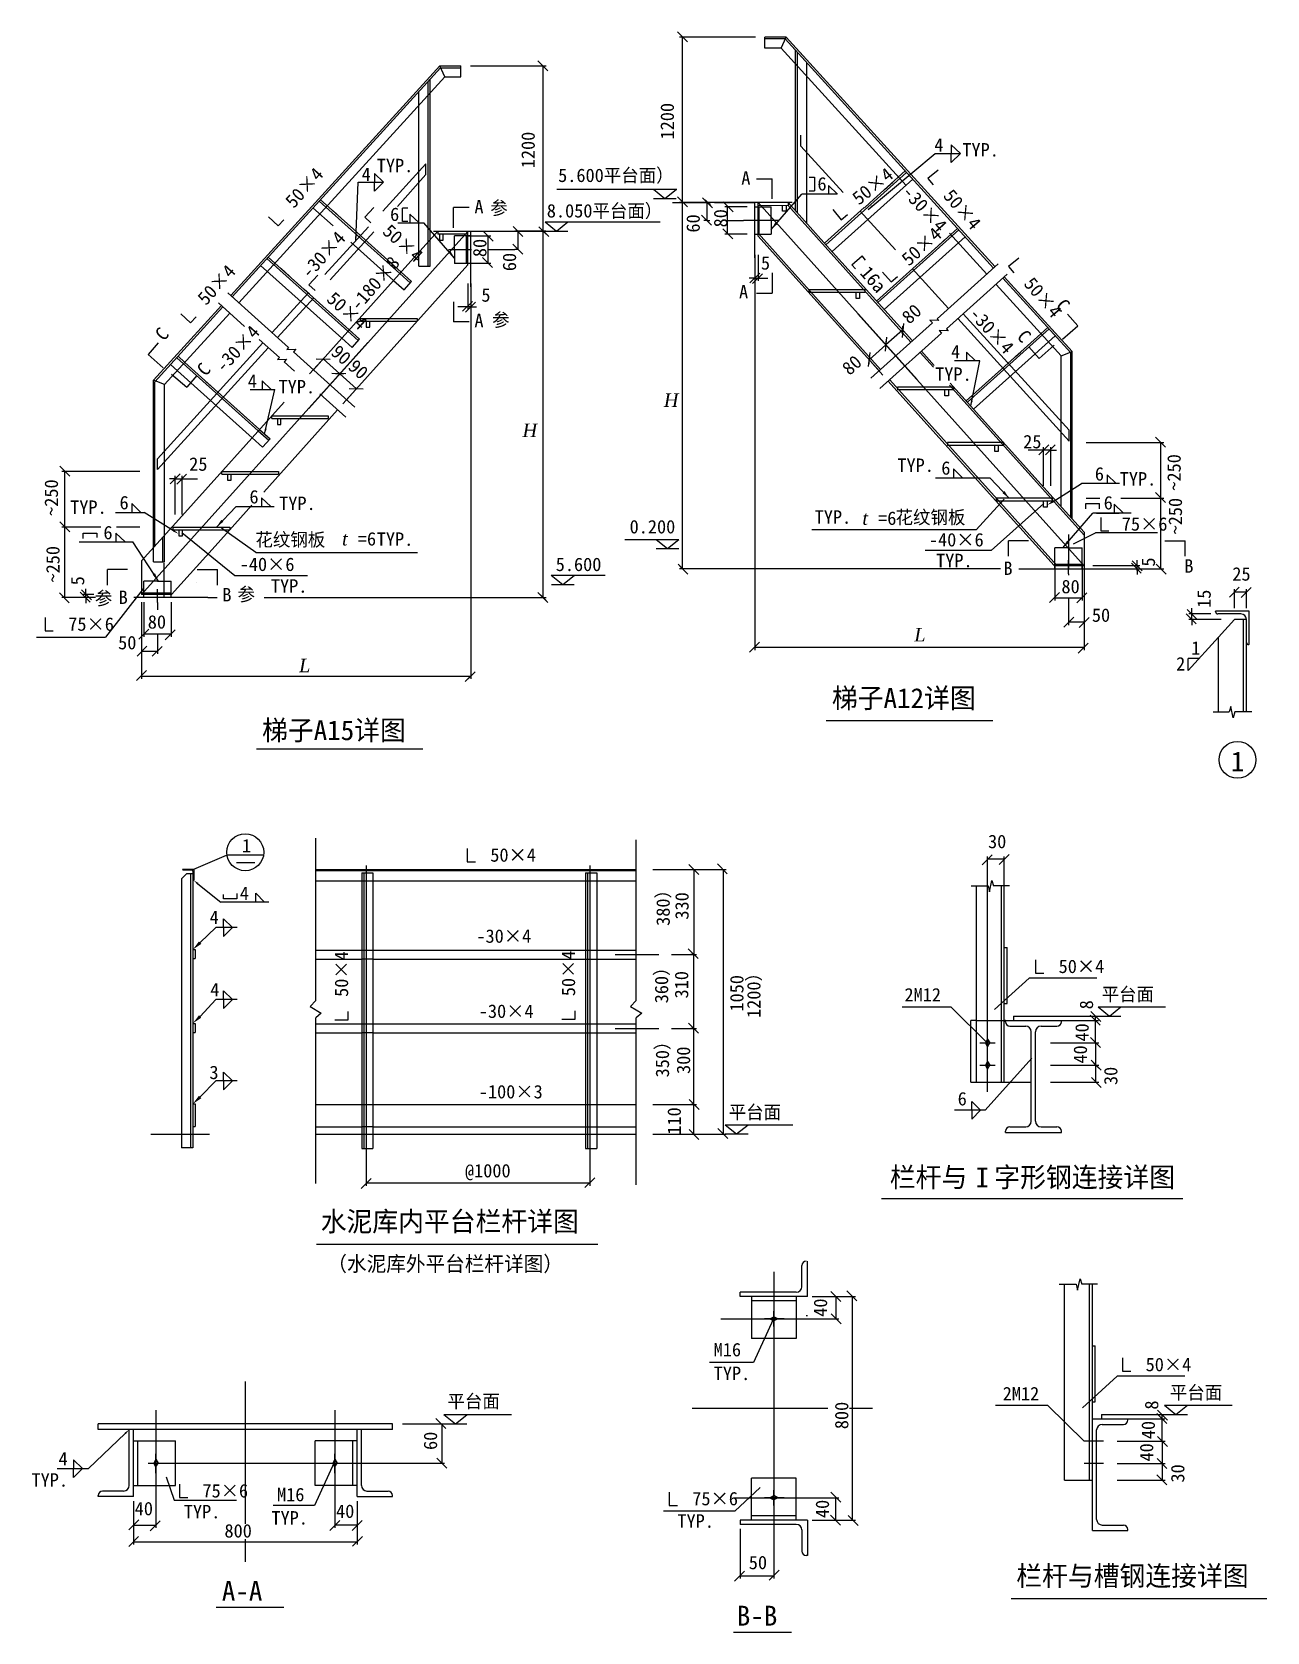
# Model space of a CAD drawing. Header units: metres. Extents: x 41 to 482, y -20 to 552.
import ezdxf

# ---------------------------------------------------------------- set-up
doc = ezdxf.new("R2010")
doc.units = ezdxf.units.M
for name, color, linetype in [('2', 3, 'Continuous'), ('CAD', 7, 'Continuous'), ('DIM', 3, 'Continuous'), ('TEXT', 6, 'Continuous'), ('TJG', 7, 'Continuous')]:
    doc.layers.add(name, color=color, linetype=linetype)

msp = doc.modelspace()

# ---------------------------------------------------------------- texts
for s, height, p in [('4', 4.8, (363.51, 509.12)), ('TYP.', 4.8, (373.52, 507.39)), ('TYP.', 4.8, (164.16, 501.77)), ('5.600平台面）', 4.8, (229.01, 498.26)), ('4', 4.8, (158.75, 498.63)), ('6', 4.8, (321.72, 495.23)), ('6', 4.8, (168.92, 484.33)), ('参', 4.8, (204.73, 486.58)), ('8.050平台面）', 4.8, (224.95, 485.58)), ('参', 4.8, (205.4, 446.56)), ('4', 4.8, (369.48, 435.18)), ('4', 4.8, (118.05, 424.65)), ('TYP.', 4.8, (363.8, 427.16)), ('TYP.', 4.8, (129.05, 422.66)), ('TYP.', 4.8, (350.29, 394.58)), ('6', 4.8, (366, 393.58)), ('6', 4.8, (420.91, 391.48)), ('TYP.', 4.8, (429.79, 389.7)), ('TYP.', 4.8, (54.53, 379.58)), ('6', 4.8, (72.19, 381.19)), ('6', 4.8, (118.63, 383.29)), ('TYP.', 4.8, (129.26, 380.94)), ('6', 4.8, (424.07, 381.15)), ('TYP.', 4.8, (320.73, 376.04)), ('  =6', 4.8, (336.88, 375.63)), ('花纹钢板', 4.8, (349.65, 375.96)), ('   75×6', 4.8, (420.74, 373.56)), ('6', 4.8, (66.43, 370.48)), ('花纹钢板', 4.8, (120.78, 367.96)), ('  =6', 4.8, (150.86, 368.24)), ('TYP.', 4.8, (164.16, 368.14)), ('0.200', 4.8, (254.56, 372.58)), ('-40×6', 4.8, (361.57, 367.92)), ('-40×6', 4.8, (115.15, 359.14)), ('5.600', 4.8, (228.14, 359.11)), ('TYP.', 4.8, (364.14, 360.5)), ('TYP.', 4.8, (126.3, 351.38)), ('参', 4.8, (63.36, 346.99)), ('参', 4.8, (114.38, 348.4)), ('   75×6', 4.8, (44.05, 337.75)), ('1', 4.8, (455.34, 329.19)), ('2', 4.8, (449.96, 323.54)), ('梯子A12详图', 7.1, (326.89, 310.13)), ('梯子A15详图', 7.1, (123.15, 298.63)), ('1', 7.1, (469.53, 287.47)), ('   50×4', 4.8, (194.95, 255.16)), ('   50×4', 4.8, (398.15, 215.33)), ('平台面', 4.8, (423.32, 205.35)), ('平台面', 4.8, (290, 163.18)), ('栏杆与  字形钢连接详图', 7.1, (347.6, 138.77)), ('I', 7.1, (378.26, 138.64)), ('水泥库内平台栏杆详图', 7.1, (144.1, 122.95)), ('（水泥库外平台栏杆详图）', 5.4, (146.49, 108.65)), ('M16', 4.8, (284.62, 78.25)), ('TYP.', 4.8, (284.63, 69.76)), ('   50×4', 4.8, (429.26, 72.93)), ('平台面', 4.8, (189.44, 59.77)), ('平台面', 4.8, (447.72, 62.89)), ('4', 4.8, (50.4, 39.21)), ('TYP.', 4.8, (40.71, 31.63)), ('   75×6', 4.8, (92.03, 27.77)), ('M16', 4.8, (128.5, 26.42)), ('   75×6', 4.8, (267.17, 24.96)), ('TYP.', 4.8, (95.17, 20.29)), ('TYP.', 4.8, (126.49, 18.08)), ('TYP.', 4.8, (271.64, 16.96)), ('栏杆与槽钢连接详图', 7.1, (392.81, -3.82)), ('A-A', 7.1, (108.77, -9.2)), ('B-B', 7.1, (292.88, -18.07))]:
    msp.add_text(s, height=height).set_placement(p)
for s, rotation, p in [('   50×4', 47.83, (127.93, 481.33)), ('   50×4', 38.89, (328.96, 483.65)), ('-30×4', 312.41, (351.67, 494.36)), ('   50×4', 310.11, (360.11, 500.66)), ('   50×4', 317.83, (158.63, 486.65)), ('   50×4', 42.17, (347.2, 461.39)), ('-30×4', 47.59, (140.14, 463.43)), ('   50×4', 47.83, (96.54, 446.62)), ('   50×4', 310.11, (388.93, 469.19)), ('   50×4', 317.83, (138.63, 462.48)), ('-30×4', 47.59, (109.48, 429.78)), ('-30×4', 312.41, (375.64, 450.78)), ('   50×4', 90, (153.92, 197.01)), ('   50×4', 90, (235.07, 197.26))]:
    msp.add_text(s, height=4.8, rotation=rotation).set_placement(p)
at = {"char_height": 4.8, "attachment_point": 1}
for s, insert in [('{\\fTimes New Roman|b0|i1|c0|p18;H}', (266.8, 422.64)), ('{\\fTimes New Roman|b0|i1|c0|p18;H}', (216.27, 411.86)), ('{\\fTimes New Roman|b0|i1|c0|p18;t}', (337.76, 380.45)), ('{\\fTimes New Roman|b0|i1|c0|p18;t}', (151.74, 373.06)), ('{\\fTimes New Roman|b0|i1|c0|p18;L}', (356.35, 338.74)), ('{\\fTimes New Roman|b0|i1|c0|p18;L}', (136.39, 327.74))]:
    msp.add_mtext(s, dxfattribs=dict(at, insert=insert))
at = {"layer": '2'}
msp.add_text('1', height=4.8, dxfattribs=at).set_placement((115.95, 258.46))
at = {"layer": 'CAD'}
for s, rotation, p in [('-180×8', 49.07, (157.73, 451.81)), (' 16a', 310.93, (334.52, 468.05)), ('380）', 90, (268.91, 232.21)), ('360）', 90, (268.36, 204.51)), ('1200）', 90, (301.36, 199.27)), ('350）', 90, (268.66, 178))]:
    msp.add_text(s, height=4.8, rotation=rotation, dxfattribs=at).set_placement(p)
for s, p in [('4', (115.18, 241.44)), ('4', (104.4, 232.88)), ('-30×4', (199.78, 226.16)), ('4', (104.6, 206.97)), ('2M12', (352.83, 205.18)), ('-30×4', (200.64, 199.3)), ('3', (104.32, 177.41)), ('-100×3', (200.64, 170.5)), ('6', (371.86, 167.99)), ('2M12', (387.96, 62.52))]:
    msp.add_text(s, height=4.8, dxfattribs=at).set_placement(p)
at = {"layer": 'TEXT'}
for s, rotation, p in [('1200', 90, (270.4, 513.48)), ('1200', 90, (220.64, 503.19)), ('80', 90, (289.48, 482.03)), ('60', 90, (279.66, 480.18)), ('80', 90, (203.36, 471.4)), ('60', 90, (213.97, 466.38)), ('80', 41.92, (354.54, 447.17)), ('90', 318.08, (147.42, 436.83)), ('80', 41.92, (333.18, 428.84)), ('90', 318.08, (153.56, 431.67)), ('~250', 90, (451.6, 387.87)), ('~250', 90, (50.18, 378.85)), ('~250', 90, (452.06, 372.22)), ('~250', 90, (50.74, 355.02)), ('5', 90, (442.41, 360.71)), ('5', 90, (59.57, 354.01)), ('15', 90, (462.33, 345.94)), ('330', 90, (275.66, 234.45)), ('310', 90, (275.51, 206.25)), ('1050', 90, (295.27, 201.56)), ('8', 90, (420.27, 202.36)), ('40', 90, (418.7, 190.84)), ('40', 90, (418.1, 182.95)), ('300', 90, (276.2, 179.25)), ('30', 90, (428.97, 175.27)), ('110', 90, (272.89, 157.52)), ('40', 90, (325.19, 92.4)), ('800', 90, (332.76, 52.19)), ('8', 90, (443.58, 59.19)), ('40', 90, (442.37, 48.63)), ('60', 90, (185.73, 44.76)), ('40', 90, (441.78, 40.63)), ('30', 90, (452.91, 33.1)), ('40', 90, (325.86, 20.4))]:
    msp.add_text(s, height=4.8, rotation=rotation, dxfattribs=at).set_placement(p)
for s, p in [('5', (301.51, 466.93)), ('5', (201.55, 455.45)), ('25', (395.28, 403.01)), ('25', (97.09, 394.99)), ('80', (408.96, 351.18)), ('25', (470.05, 355.68)), ('50', (419.84, 340.96)), ('80', (82.28, 338.53)), ('50', (71.68, 331.12)), ('30', (382.71, 259.99)), ('@1000', (195.69, 142.25)), ('40', (77.61, 21.39)), ('40', (149.6, 20.46)), ('800', (109.7, 13.44)), ('50', (297.17, 2.11))]:
    msp.add_text(s, height=4.8, dxfattribs=at).set_placement(p)
at = {"layer": 'TJG'}
for s, p in [('A', (294.49, 497.3)), ('A', (199.07, 487.01)), ('A', (293.68, 456.62)), ('A', (199.07, 446.33)), ('B', (388.22, 357.72)), ('B', (452.89, 358.52)), ('B', (71.86, 347.34)), ('B', (108.96, 348.24))]:
    msp.add_text(s, height=4.8, dxfattribs=at).set_placement(p)
for rotation, p in [(310.94, (406.69, 453.87)), (49.06, (88.04, 441.12)), (310.94, (392.79, 442.79)), (49.06, (102.99, 428.5))]:
    msp.add_text('C', height=4.8, rotation=rotation, dxfattribs=at).set_placement(p)

# ---------------------------------------------------------------- blocks, each defined once
blk = doc.blocks.new('_DIMX')
blk.add_lwpolyline([(-144.44, -135.59), (211.7, 219.9)])

# ---------------------------------------------------------------- linework, layer by layer
for p, q in [((324.83, 305.72), (384.42, 305.72)), ((180.57, 295.44), (121.19, 295.44)), ((262.86, 157.76), (271.82, 157.76)), ((452.36, 134.57), (344.6, 134.57)), ((243.2, 118.19), (142.59, 118.19)), ((482.45, -8.45), (390.94, -8.45)), ((106.7, -11.47), (130.95, -11.47)), ((291.66, -20.35), (312.47, -20.35))]:
    msp.add_line(p, q)
at = {"layer": '2'}
for p, q in [((369.58, 511.59), (372.86, 508.44)), ((369.58, 511.59), (369.58, 508.44)), ((363.76, 508.44), (372.86, 508.44)), ((369.58, 505.29), (372.86, 508.44)), ((369.58, 505.29), (369.58, 508.44)), ((157.49, 498.15), (166.58, 498.15)), ((163.31, 501.3), (166.58, 498.15)), ((163.31, 501.3), (163.31, 498.15)), ((163.31, 495), (166.58, 498.15)), ((163.31, 495), (163.31, 498.15)), ((305.21, 481.31), (316.14, 493.92)), ((328.8, 493.92), (316.14, 493.92)), ((325.64, 497.07), (328.92, 493.92)), ((325.64, 497.07), (325.64, 493.92)), ((175.98, 486.78), (175.98, 483.63)), ((175.98, 486.78), (179.26, 483.63)), ((299.35, 489.39), (305.21, 489.39)), ((305.21, 484.49), (305.21, 489.39)), ((171.73, 483.63), (181.01, 483.63)), ((191.95, 471.03), (181.01, 483.63)), ((305.21, 484.49), (305.21, 479.59)), ((197.8, 478.96), (191.95, 478.96)), ((191.95, 474.06), (191.95, 478.96)), ((299.35, 479.59), (305.21, 479.59)), ((191.95, 474.06), (191.95, 469.15)), ((197.8, 469.15), (191.95, 469.15)), ((374.97, 437.43), (374.97, 434.28)), ((374.97, 437.43), (378.25, 434.28)), ((379.8, 434.28), (370.7, 434.28)), ((118.93, 424), (127.69, 424)), ((123.18, 427.15), (126.45, 424)), ((123.18, 427.15), (123.18, 424)), ((370.37, 395.62), (373.64, 392.47)), ((370.37, 395.62), (370.37, 392.47)), ((363.9, 392.47), (383.31, 392.47)), ((390.25, 385.15), (383.31, 392.47)), ((429.75, 390.38), (416.13, 390.38)), ((425.28, 393.53), (425.28, 390.38)), ((425.28, 393.53), (428.56, 390.38)), ((123, 385.34), (126.28, 382.19)), ((123, 385.34), (123, 382.19)), ((388.51, 384.82), (378.5, 373.85)), ((70.8, 380.09), (81.02, 380.09)), ((76.56, 383.24), (79.84, 380.09)), ((76.56, 383.24), (76.56, 380.09)), ((106.9, 374.86), (113.85, 382.19)), ((113.85, 382.19), (127.46, 382.19)), ((402.64, 383.25), (383.79, 366.48)), ((409.44, 367.41), (420.23, 379.84)), ((433.86, 379.84), (420.23, 379.84)), ((421.47, 379.84), (429.61, 379.84)), ((427.82, 382.99), (427.82, 379.84)), ((427.82, 382.99), (431.1, 379.84)), ((70.89, 372.7), (74.16, 369.55)), ((70.89, 372.7), (70.89, 369.55)), ((94.51, 372.96), (113.37, 357.51)), ((108.64, 374.53), (120.91, 365.82)), ((378.5, 373.85), (319.75, 373.85)), ((413.28, 368.87), (421.12, 372.8)), ((443.31, 372.8), (421.12, 372.8)), ((57.8, 369.55), (76.93, 369.55)), ((86.07, 355.49), (76.93, 369.55)), ((383.88, 366.51), (360.23, 366.51)), ((411.5, 367.41), (406.6, 367.41)), ((406.6, 359.92), (406.6, 367.41)), ((411.5, 367.41), (416.4, 367.41)), ((416.4, 359.92), (416.4, 367.41)), ((120.89, 365.81), (178.72, 365.81)), ((85.8, 355.49), (80.9, 355.49)), ((80.9, 349.63), (80.9, 355.49)), ((85.8, 355.49), (90.7, 355.49)), ((90.7, 349.63), (90.7, 355.49)), ((113.37, 357.51), (139.4, 357.51)), ((80.69, 352.71), (67.18, 335.48)), ((42.5, 335.48), (67.18, 335.48)), ((469.52, 310.73), (468.91, 308.81)), ((470.39, 306.66), (469.52, 310.73)), ((463.26, 308.81), (468.91, 308.81)), ((470.92, 308.81), (470.39, 306.66)), ((476.99, 308.81), (470.92, 308.81)), ((123.66, 257.48), (110.42, 257.48)), ((376.64, 246.53), (382.71, 246.53)), ((382.71, 246.53), (383.24, 244.38)), ((383.24, 244.38), (384.11, 248.45)), ((384.11, 248.45), (384.72, 246.53)), ((390.37, 246.53), (384.72, 246.53)), ((120.92, 240.74), (120.92, 243.9)), ((109.37, 231.6), (109.37, 234.76)), ((109.37, 231.6), (109.37, 228.45)), ((384.97, 202.25), (397.41, 213.53)), ((421.58, 213.53), (397.41, 213.53)), ((109.37, 205.84), (109.37, 209)), ((109.37, 205.84), (109.37, 202.69)), ((379.76, 190.33), (385.26, 190.33)), ((382.53, 191.72), (381.82, 190.33)), ((381.82, 190.33), (383.31, 190.33)), ((382.53, 188.95), (381.82, 190.33)), ((381.82, 190.33), (383.31, 190.33)), ((382.53, 191.72), (383.31, 190.33)), ((382.53, 191.72), (382.53, 190.33)), ((382.53, 188.95), (382.53, 190.33)), ((382.53, 188.95), (383.31, 190.33)), ((382.53, 183.72), (381.82, 182.33)), ((382.53, 183.72), (383.31, 182.33)), ((382.53, 183.72), (382.53, 182.33)), ((109.37, 176.76), (109.37, 179.91)), ((379.76, 182.33), (385.26, 182.33)), ((381.82, 182.33), (383.31, 182.33)), ((382.53, 180.95), (381.82, 182.33)), ((381.82, 182.33), (383.31, 182.33)), ((382.53, 180.95), (382.53, 182.33)), ((382.53, 180.95), (383.31, 182.33)), ((109.37, 176.76), (109.37, 173.6)), ((376.91, 166.24), (376.91, 169.4)), ((376.91, 166.24), (376.91, 163.09)), ((408.15, 104.1), (414.22, 104.1)), ((414.22, 104.1), (414.75, 101.95)), ((414.75, 101.95), (415.62, 106.02)), ((415.62, 106.02), (416.23, 104.1)), ((421.89, 104.1), (416.23, 104.1)), ((304.75, 91.65), (306.14, 92.42)), ((304.75, 91.65), (306.14, 91.65)), ((304.75, 91.65), (306.14, 90.93)), ((306.14, 88.87), (306.14, 94.38)), ((306.14, 90.93), (306.14, 92.42)), ((307.52, 91.65), (306.14, 92.42)), ((306.14, 90.93), (306.14, 92.42)), ((307.52, 91.65), (306.14, 90.93)), ((307.52, 91.65), (306.14, 91.65)), ((305.89, 91.45), (298.86, 76.1)), ((298.86, 76.1), (283.15, 76.1)), ((416.48, 59.82), (428.93, 71.1)), ((453.07, 71.1), (428.93, 71.1)), ((55.72, 41.25), (55.72, 38.1)), ((55.72, 41.25), (59, 38.1)), ((82.39, 40.06), (87.9, 40.06)), ((85.16, 41.45), (84.45, 40.06)), ((84.45, 40.06), (85.94, 40.06)), ((85.16, 38.68), (84.45, 40.06)), ((84.45, 40.06), (85.94, 40.06)), ((85.16, 41.45), (85.94, 40.06)), ((85.16, 41.45), (85.16, 40.06)), ((85.16, 38.68), (85.16, 40.06)), ((85.16, 38.68), (85.94, 40.06)), ((148.97, 40.31), (141.93, 24.95)), ((146.39, 40.06), (151.9, 40.06)), ((149.16, 41.45), (148.45, 40.06)), ((148.45, 40.06), (149.94, 40.06)), ((149.16, 38.68), (148.45, 40.06)), ((148.45, 40.06), (149.94, 40.06)), ((149.16, 41.45), (149.94, 40.06)), ((149.16, 41.45), (149.16, 40.06)), ((149.16, 38.68), (149.16, 40.06)), ((149.16, 38.68), (149.94, 40.06)), ((49.9, 38.1), (61.11, 38.1)), ((55.72, 34.95), (59, 38.1)), ((55.72, 34.95), (55.72, 38.1)), ((88.8, 35.19), (91.69, 26.8)), ((301.27, 31.28), (292.18, 22.88)), ((306.14, 24.87), (306.14, 30.38)), ((91.69, 26.8), (114.02, 26.8)), ((141.93, 24.95), (127.17, 24.95)), ((304.75, 27.65), (306.14, 28.42)), ((304.75, 27.65), (306.14, 27.65)), ((304.75, 27.65), (306.14, 26.93)), ((306.14, 26.93), (306.14, 28.42)), ((307.52, 27.65), (306.14, 28.42)), ((306.14, 26.93), (306.14, 28.42)), ((307.52, 27.65), (306.14, 26.93)), ((307.52, 27.65), (306.14, 27.65)), ((292.18, 22.88), (266.73, 22.88))]:
    msp.add_line(p, q, dxfattribs=at)
for centre in [(471.91, 291.6), (117.13, 258.53)]:
    msp.add_circle(centre, 6.61, dxfattribs=at)
for points in [[(306.73, 483.95), (307.5, 483.31), (305.21, 481.31)], [(190.43, 473.66), (189.66, 473.03), (191.95, 471.03)], [(387.86, 387.02), (388.6, 387.7), (390.25, 385.15)], [(109.3, 376.74), (108.56, 377.41), (106.9, 374.86)], [(411.01, 370.02), (411.77, 369.37), (409.44, 367.41)], [(84.88, 358.29), (84.04, 357.75), (86.07, 355.49)]]:
    msp.add_solid(points, dxfattribs=at)
at = {"layer": 'CAD'}
for p, q in [((142.37, 205.47), (142.37, 263.57)), ((256.96, 205.47), (256.96, 263.03)), ((94.71, 252.53), (94.71, 252.45)), ((94.71, 252.53), (98.71, 252.53)), ((94.95, 252.21), (97.95, 252.21)), ((94.95, 252.21), (97.95, 252.21)), ((98.71, 252.53), (98.71, 248.53)), ((142.37, 252.35), (256.96, 252.35)), ((142.37, 252.03), (256.96, 252.03)), ((160.39, 253.81), (160.39, 143.82)), ((240.39, 253.81), (240.39, 144.27)), ((262.92, 252.35), (278.51, 252.35)), ((277.5, 252.35), (277.5, 221.95)), ((278.57, 252.35), (289.03, 252.35)), ((288.02, 252.35), (288.02, 157.76)), ((94.39, 248.99), (94.39, 152.82)), ((97.59, 250.95), (97.59, 152.82)), ((98.39, 251.77), (98.39, 152.82)), ((98.63, 248.53), (98.71, 248.53)), ((142.37, 248.35), (158.79, 248.35)), ((158.79, 251.15), (158.79, 152.56)), ((158.79, 251.15), (162.79, 251.15)), ((158.79, 248.35), (162.79, 248.35)), ((159.49, 251.15), (159.49, 152.56)), ((162.79, 251.15), (162.79, 152.56)), ((162.79, 248.35), (238.79, 248.35)), ((238.79, 251.15), (238.79, 152.56)), ((238.79, 251.15), (242.79, 251.15)), ((238.79, 248.35), (242.79, 248.35)), ((239.49, 251.15), (239.49, 152.56)), ((242.79, 251.15), (242.79, 152.56)), ((242.79, 248.35), (256.96, 248.35)), ((117.89, 240.74), (108.43, 240.74)), ((125.53, 240.74), (117.89, 240.74)), ((124.07, 240.74), (120.92, 243.9)), ((112.53, 231.6), (109.37, 234.76)), ((101, 226.21), (106.57, 231.6)), ((108.37, 231.6), (106.57, 231.6)), ((114.19, 231.6), (108.37, 231.6)), ((112.53, 231.6), (109.37, 228.45)), ((98.39, 223.73), (99.19, 223.73)), ((99.19, 223.73), (99.19, 220.53)), ((142.37, 223.55), (158.79, 223.55)), ((158.79, 223.55), (162.79, 223.55)), ((162.79, 223.55), (238.79, 223.55)), ((238.79, 223.55), (242.79, 223.55)), ((242.79, 223.55), (256.96, 223.55)), ((98.39, 220.53), (99.19, 220.53)), ((142.37, 220.35), (158.79, 220.35)), ((162.79, 220.35), (158.79, 220.35)), ((162.79, 220.35), (238.79, 220.35)), ((238.79, 220.35), (242.79, 220.35)), ((242.79, 220.35), (256.96, 220.35)), ((249.45, 221.95), (265.06, 221.95)), ((269.59, 221.95), (278.51, 221.95)), ((277.44, 221.95), (276.49, 221.95)), ((277.5, 195.55), (277.5, 221.95)), ((112.53, 205.84), (109.37, 209)), ((101, 199.81), (106.57, 205.84)), ((108.37, 205.84), (106.57, 205.84)), ((114.19, 205.84), (108.37, 205.84)), ((112.53, 205.84), (109.37, 202.69)), ((142.37, 205.47), (140.34, 203.41)), ((140.34, 203.41), (144.33, 200.99)), ((144.33, 200.99), (142.37, 199.26)), ((256.96, 205.47), (254.93, 203.41)), ((254.93, 203.41), (258.92, 200.99)), ((258.92, 200.99), (256.96, 199.26)), ((98.39, 197.33), (99.19, 197.33)), ((99.19, 197.33), (99.19, 194.13)), ((142.37, 140.07), (142.37, 199.26)), ((142.37, 197.15), (158.79, 197.15)), ((158.79, 197.15), (162.79, 197.15)), ((162.79, 197.15), (238.79, 197.15)), ((238.79, 197.15), (242.79, 197.15)), ((242.79, 197.15), (256.96, 197.15)), ((249.45, 195.55), (265.06, 195.55)), ((256.96, 139.53), (256.96, 199.26)), ((269.59, 195.55), (278.51, 195.55)), ((277.44, 195.55), (276.49, 195.55)), ((277.5, 168.35), (277.5, 195.55)), ((98.39, 194.13), (99.19, 194.13)), ((142.37, 193.95), (158.79, 193.95)), ((162.79, 193.95), (158.79, 193.95)), ((162.79, 193.95), (238.79, 193.95)), ((238.79, 193.95), (242.79, 193.95)), ((242.79, 193.95), (256.96, 193.95)), ((112.53, 176.76), (109.37, 179.91)), ((101, 171.01), (106.57, 176.76)), ((108.37, 176.76), (106.57, 176.76)), ((114.19, 176.76), (108.37, 176.76)), ((112.53, 176.76), (109.37, 173.6)), ((98.39, 168.53), (99.19, 168.53)), ((99.19, 168.53), (99.19, 160.42)), ((142.37, 168.35), (158.79, 168.35)), ((158.79, 168.35), (162.79, 168.35)), ((162.79, 168.35), (238.79, 168.35)), ((238.79, 168.35), (242.79, 168.35)), ((242.79, 168.35), (256.96, 168.35)), ((262.92, 168.35), (278.51, 168.35)), ((277.44, 168.35), (276.49, 168.35)), ((277.5, 157.76), (277.5, 168.35)), ((375.9, 166.24), (370.73, 166.24)), ((381.72, 166.24), (375.9, 166.24)), ((380.06, 166.24), (376.91, 169.4)), ((380.06, 166.24), (376.91, 163.09)), ((98.39, 160.42), (99.19, 160.42)), ((142.37, 160.35), (158.79, 160.35)), ((162.79, 160.35), (158.79, 160.35)), ((162.79, 160.35), (238.79, 160.35)), ((238.79, 160.35), (242.79, 160.35)), ((242.79, 160.35), (256.96, 160.35)), ((83.43, 157.76), (104.39, 157.76)), ((142.37, 157.76), (256.96, 157.76)), ((262.92, 157.76), (278.51, 157.76)), ((278.57, 157.76), (289.03, 157.76)), ((160.39, 146.41), (160.39, 139.25)), ((240.39, 146.85), (240.39, 139.25)), ((160.39, 140.26), (240.39, 140.26))]:
    msp.add_line(p, q, dxfattribs=at)
for centre, radius, start, end in [((94.95, 252.45), 0.24, 180, 270), ((97.95, 251.77), 0.44, 360, 90), ((98.63, 248.77), 0.24, 180, 270)]:
    msp.add_arc(centre, radius, start, end, dxfattribs=at)
for points in [[(100.59, 226.65), (101.42, 225.77), (98.39, 223.73)], [(100.59, 200.25), (101.42, 199.37), (98.39, 197.33)], [(100.59, 171.45), (101.42, 170.57), (98.39, 168.53)]]:
    msp.add_solid(points, dxfattribs=at)
at = {"layer": 'TEXT'}
for p, q in [((299.53, 550.12), (272.45, 550.12)), ((273.46, 490.93), (273.46, 550.12)), ((310.49, 550.12), (302.9, 550.12)), ((302.9, 546.12), (302.9, 550.12)), ((310.18, 549.42), (302.9, 549.42)), ((308.72, 546.12), (310.49, 550.12)), ((384.71, 467.5), (310.18, 549.42)), ((385.23, 467.97), (310.49, 550.12)), ((308.72, 546.12), (302.9, 546.12)), ((353.4, 497.01), (308.72, 546.12)), ((313.92, 540.41), (313.92, 545.31)), ((314.62, 487.13), (314.62, 544.54)), ((111.93, 457.68), (186.67, 539.84)), ((112.45, 457.21), (186.98, 539.14)), ((186.67, 539.84), (194.25, 539.84)), ((188.44, 535.84), (186.67, 539.84)), ((186.98, 539.14), (194.25, 539.14)), ((194.25, 535.84), (194.25, 539.84)), ((197.63, 539.84), (224.71, 539.84)), ((223.7, 480.64), (223.7, 539.84)), ((313.92, 522.18), (313.92, 540.41)), ((317.92, 536.01), (317.92, 540.91)), ((114.9, 455.01), (188.44, 535.84)), ((182.54, 476.84), (182.54, 534.25)), ((183.24, 530.12), (183.24, 535.02)), ((188.44, 535.84), (194.25, 535.84)), ((317.92, 517.78), (317.92, 536.01)), ((179.24, 525.72), (179.24, 530.63)), ((183.24, 515.76), (183.24, 530.12)), ((179.24, 511.37), (179.24, 525.72)), ((313.92, 487.91), (313.92, 522.18)), ((183.24, 477.62), (183.24, 515.76)), ((314.62, 512.39), (314.62, 516.27)), ((317.92, 483.45), (317.92, 517.78)), ((179.24, 473.17), (179.24, 511.37)), ((315.76, 511.14), (315.76, 515.01)), ((330.87, 494.53), (315.76, 511.14)), ((166.29, 487.85), (181.69, 504.78)), ((181.69, 500.91), (181.69, 504.78)), ((339.89, 488.49), (363.76, 508.44)), ((156.69, 477.3), (157.49, 498.15)), ((171.61, 489.54), (181.69, 500.91)), ((318.76, 499.95), (320.69, 499.95)), ((320.69, 499.95), (320.69, 495.15)), ((353.58, 501.71), (324.76, 475.83)), ((355.8, 499.27), (326.97, 473.38)), ((353.11, 502.23), (340.42, 490.83)), ((345.67, 495.54), (348.63, 498.24)), ((348.66, 498.23), (348.64, 498.22)), ((364.85, 502.52), (361.22, 499.5)), ((361.22, 499.5), (363.12, 497.24)), ((228.57, 495.65), (271.39, 495.65)), ((263.05, 495.65), (267.13, 492.36)), ((263.06, 492.36), (271.21, 492.36)), ((267.13, 492.36), (271.2, 495.63)), ((318.74, 495.14), (320.67, 495.14)), ((141.35, 488.98), (148.53, 482.54)), ((143.57, 491.42), (172.39, 465.55)), ((144.04, 491.94), (156.74, 480.55)), ((148.49, 487.95), (148.51, 487.93)), ((151.49, 485.26), (148.53, 487.95)), ((163.08, 489.13), (159.89, 485.65)), ((173.3, 484.15), (173.3, 488.95)), ((175.24, 488.95), (173.3, 488.95)), ((269.93, 490.9), (283.6, 490.9)), ((312.72, 490.93), (272.45, 490.93)), ((272.51, 490.93), (274.47, 490.93)), ((273.46, 359.92), (273.46, 490.93)), ((283.59, 489.9), (281.59, 491.9)), ((282.12, 490.9), (282.12, 484.51)), ((284.93, 490.88), (299.35, 490.88)), ((296.62, 489.39), (288.59, 489.39)), ((289.6, 479.59), (289.6, 489.39)), ((299.35, 471.11), (299.35, 490.88)), ((300.48, 490.93), (357.34, 427.58)), ((300.48, 478.93), (300.48, 490.93)), ((311.21, 490.93), (300.48, 490.93)), ((300.48, 489.9), (311.21, 489.93)), ((300.9, 479.59), (300.9, 489.39)), ((309.22, 487.79), (309.22, 489.93)), ((310.51, 487.79), (309.22, 487.79)), ((310.51, 489.93), (310.51, 487.79)), ((311.16, 489.93), (324.47, 475.11)), ((311.21, 490.96), (311.21, 489.93)), ((311.21, 490.93), (324.99, 475.58)), ((338.48, 489.09), (324.3, 476.35)), ((327.21, 488.43), (330.15, 484.74)), ((330.15, 484.74), (332.44, 486.59)), ((349.59, 473.95), (336.86, 487.95)), ((338.49, 489.08), (340.42, 490.83)), ((125.45, 485.78), (128.93, 482.59)), ((128.93, 482.59), (130.91, 484.78)), ((145.64, 465.15), (161.18, 482.23)), ((159.89, 485.65), (162.08, 483.67)), ((175.24, 484.15), (173.3, 484.15)), ((224.7, 479.64), (222.7, 481.64)), ((224.36, 484), (228.44, 480.71)), ((224.36, 484), (265.51, 484)), ((224.37, 480.71), (232.51, 480.71)), ((228.44, 480.71), (232.51, 483.98)), ((282.05, 484.51), (281.11, 484.51)), ((282.12, 484.51), (283.24, 484.51)), ((289.83, 484.51), (295.24, 484.51)), ((307.64, 484.51), (295.24, 484.51)), ((372.29, 481.15), (343.34, 455.15)), ((371.82, 481.66), (358.99, 470.15)), ((196.68, 480.62), (139.82, 417.29)), ((147.49, 463.31), (163.11, 480.49)), ((154.92, 476.8), (170.19, 463.09)), ((158.66, 478.79), (156.74, 480.55)), ((158.68, 478.8), (172.86, 466.07)), ((185.95, 480.64), (172.16, 465.29)), ((182.54, 468.17), (182.54, 476.84)), ((183.24, 468.17), (183.24, 477.62)), ((184.43, 480.64), (224.71, 480.64)), ((185.95, 480.68), (185.95, 479.64)), ((185.95, 480.64), (193.09, 480.64)), ((196.68, 479.64), (185.95, 479.64)), ((186.64, 479.64), (186.64, 477.51)), ((186.64, 477.51), (187.93, 477.51)), ((187.93, 477.51), (187.93, 479.64)), ((196.26, 469.15), (196.26, 478.96)), ((196.68, 468.64), (196.68, 480.62)), ((196.95, 478.99), (204.97, 478.99)), ((197.8, 460.83), (197.8, 480.59)), ((212.23, 480.59), (197.8, 480.59)), ((203.96, 469.18), (203.96, 478.99)), ((223.63, 480.64), (213.56, 480.64)), ((214.57, 480.64), (214.57, 474.08)), ((224.64, 480.64), (222.69, 480.64)), ((223.7, 349.63), (223.7, 480.64)), ((296.62, 479.59), (288.59, 479.59)), ((300.48, 479.98), (313.61, 465.35)), ((300.48, 478.93), (313.09, 464.89)), ((324.47, 475.11), (355.14, 440.95)), ((324.99, 475.58), (355.66, 441.42)), ((374.51, 478.71), (345.54, 452.69)), ((364.24, 474.86), (367.2, 477.55)), ((367.24, 477.55), (367.22, 477.53)), ((382.25, 465.29), (368.93, 479.94)), ((124.87, 470.86), (153.82, 444.86)), ((125.34, 471.38), (138.16, 459.86)), ((179.24, 468.17), (179.24, 473.17)), ((189.84, 474.08), (198.01, 474.08)), ((204.02, 474.08), (213.56, 474.08)), ((214.5, 474.08), (213.56, 474.08)), ((299.35, 472.24), (299.35, 462.92)), ((299.35, 471.05), (299.35, 330.81)), ((300.48, 472.27), (300.48, 462.92)), ((302.94, 471.14), (302.94, 471.14)), ((334.05, 468.64), (337.66, 471.82)), ((338.95, 470.36), (337.68, 471.81)), ((357.07, 468.39), (358.99, 470.15)), ((393.68, 471.04), (390.04, 468.02)), ((122.64, 468.42), (151.61, 442.41)), ((129.92, 467.26), (129.94, 467.25)), ((132.91, 464.57), (129.96, 467.27)), ((143.08, 464.96), (139.89, 461.48)), ((172.16, 465.29), (141.49, 431.13)), ((172.39, 465.55), (176.11, 462.21)), ((172.86, 466.07), (176.58, 462.73)), ((179.24, 468.17), (183.24, 468.17)), ((196.68, 468.64), (184.07, 454.6)), ((196.95, 469.18), (204.97, 469.18)), ((299.35, 463.93), (297.35, 463.93)), ((299.35, 463.93), (300.48, 463.93)), ((300.48, 463.93), (302.48, 463.93)), ((302.48, 463.93), (303.97, 463.93)), ((313.09, 464.89), (343.76, 430.73)), ((313.61, 465.35), (344.28, 431.2)), ((335.33, 467.19), (334.05, 468.64)), ((357.05, 468.41), (342.87, 455.67)), ((344.94, 466.02), (348.1, 462.52)), ((348.1, 462.52), (350.29, 464.48)), ((368.61, 453.04), (355.63, 467.31)), ((386.31, 468.94), (364.53, 449.38)), ((389.59, 465.28), (367.81, 445.73)), ((412.33, 437.13), (388.01, 463.87)), ((412.84, 437.61), (388.53, 464.33)), ((390.04, 468.02), (391.95, 465.77)), ((110.85, 458.65), (132.62, 439.1)), ((126.74, 444.38), (139.6, 458.51)), ((140.09, 458.11), (138.16, 459.86)), ((139.89, 461.48), (142.08, 459.5)), ((140.1, 458.12), (154.29, 445.38)), ((170.19, 463.09), (173.91, 459.75)), ((173.91, 459.75), (176.58, 462.73)), ((196.68, 461.98), (196.68, 452.64)), ((197.8, 461.96), (197.8, 452.64)), ((197.8, 460.83), (197.8, 460.83)), ((197.8, 460.76), (197.8, 320.52)), ((338.76, 459.75), (318.6, 459.75)), ((318.6, 459.75), (318.6, 458.75)), ((338.76, 458.75), (318.6, 458.75)), ((335.53, 456.61), (335.53, 458.75)), ((336.81, 458.75), (336.81, 456.61)), ((338.76, 458.75), (338.76, 459.75)), ((408.84, 436.06), (385.56, 461.66)), ((84.31, 427.33), (108.62, 454.05)), ((84.82, 426.85), (109.14, 453.58)), ((107.56, 455), (116.9, 446.61)), ((128.68, 442.64), (141.6, 456.84)), ((184.07, 454.6), (153.4, 420.44)), ((194.68, 453.65), (193.19, 453.65)), ((196.68, 453.65), (194.68, 453.65)), ((197.8, 453.65), (196.68, 453.65)), ((197.8, 453.65), (199.8, 453.65)), ((336.81, 456.61), (335.53, 456.61)), ((88.31, 425.78), (111.6, 451.37)), ((94.07, 451.07), (97.55, 447.88)), ((97.55, 447.88), (99.53, 450.07)), ((158.4, 449.46), (178.56, 449.46)), ((158.4, 448.46), (158.4, 449.46)), ((158.4, 448.46), (178.56, 448.46)), ((160.34, 448.46), (160.34, 446.33)), ((161.63, 446.33), (161.63, 448.46)), ((178.56, 449.46), (178.56, 448.46)), ((417.09, 361.04), (336.19, 451.14)), ((362.82, 447.84), (340.78, 428.06)), ((352.09, 443.91), (352.24, 446.73)), ((365.15, 448.68), (361.96, 448.8)), ((361.96, 448.8), (362.82, 447.84)), ((364.53, 449.38), (365.15, 448.68)), ((411.77, 405.6), (371.92, 449.41)), ((411.77, 409.47), (373.86, 451.15)), ((80.07, 350.76), (160.97, 440.85)), ((85.74, 399.31), (123.44, 440.75)), ((122.15, 441.9), (129.34, 435.44)), ((151.61, 442.41), (155.33, 439.07)), ((153.82, 444.86), (157.54, 441.52)), ((154.29, 445.38), (158.01, 442.04)), ((155.33, 439.07), (158.01, 442.04)), ((160.34, 446.33), (161.63, 446.33)), ((366.1, 444.19), (344.06, 424.4)), ((350.8, 434.86), (345.53, 440.73)), ((350.8, 434.86), (345.53, 440.73)), ((346.13, 438.56), (346.28, 441.39)), ((352.16, 445.32), (346.21, 439.97)), ((368.43, 445.03), (365.24, 445.14)), ((365.24, 445.14), (366.1, 444.19)), ((367.81, 445.73), (368.43, 445.03)), ((404.53, 445.7), (375.35, 419.5)), ((401.61, 444.02), (394.42, 437.56)), ((404.3, 441.06), (397.11, 434.6)), ((401.61, 444.02), (404.05, 446.24)), ((404.3, 441.06), (406.74, 443.28)), ((85.74, 395.43), (125.37, 439)), ((92.55, 436.42), (92.57, 436.4)), ((92.62, 435.42), (121.81, 409.21)), ((95.55, 433.73), (93.11, 435.95)), ((129.34, 435.44), (128.72, 434.74)), ((132.62, 439.1), (132.01, 438.39)), ((132.01, 438.39), (135.19, 438.51)), ((135.19, 438.51), (134.34, 437.56)), ((134.34, 437.56), (156.37, 417.77)), ((140.12, 429.61), (145.67, 435.79)), ((144.99, 435.03), (150.95, 429.69)), ((345.13, 429.2), (339.58, 435.38)), ((340.18, 433.22), (340.33, 436.04)), ((340.26, 434.63), (346.21, 439.97)), ((363.18, 432), (358.42, 437.3)), ((363.5, 432.69), (358.95, 437.76)), ((394.42, 437.56), (374.88, 420.02)), ((392.5, 435.8), (394.43, 437.55)), ((408.84, 436.06), (412.84, 437.61)), ((408.84, 382.2), (408.84, 436.06)), ((412.33, 378.31), (412.33, 437.13)), ((412.84, 377.74), (412.84, 437.61)), ((92.86, 430.77), (90.42, 432.99)), ((92.86, 430.77), (100.04, 424.32)), ((95.55, 433.73), (102.74, 427.28)), ((128.72, 434.74), (131.91, 434.86)), ((131.91, 434.86), (131.06, 433.9)), ((131.06, 433.9), (134.7, 430.63)), ((146.35, 424.57), (151.62, 430.44)), ((146.35, 424.57), (151.62, 430.44)), ((149.53, 429.61), (152.36, 429.76)), ((156.9, 424.34), (150.95, 429.69)), ((376.55, 418.16), (379.8, 434.28)), ((397.11, 434.6), (377.55, 417.04)), ((84.31, 367.46), (84.31, 427.33)), ((88.31, 425.78), (84.31, 427.33)), ((84.82, 368.02), (84.82, 426.85)), ((88.31, 371.91), (88.31, 425.78)), ((100.04, 424.32), (119.6, 406.76)), ((104.65, 425.51), (102.72, 427.26)), ((102.74, 427.28), (122.27, 409.73)), ((124.06, 408.13), (127.69, 424)), ((152.03, 418.92), (157.57, 425.1)), ((390.79, 378.35), (347.04, 427.07)), ((391.31, 378.82), (347.56, 427.54)), ((370.47, 424.93), (350.31, 424.93)), ((350.31, 424.93), (350.31, 423.93)), ((370.47, 423.93), (350.31, 423.93)), ((367.24, 421.79), (367.24, 423.93)), ((368.53, 423.93), (368.53, 421.79)), ((402.18, 388.57), (368.92, 425.61)), ((402.7, 389.04), (369.2, 426.34)), ((370.47, 423.93), (370.47, 424.93)), ((94.46, 378.75), (131.02, 419.48)), ((143.76, 422.5), (153.09, 414.12)), ((368.53, 421.79), (367.24, 421.79)), ((123.72, 387.39), (150.11, 416.79)), ((126.68, 414.64), (146.84, 414.64)), ((126.68, 413.64), (126.68, 414.64)), ((126.68, 413.64), (146.84, 413.64)), ((128.63, 413.64), (128.63, 411.51)), ((129.91, 411.51), (129.91, 413.64)), ((146.84, 414.64), (146.84, 413.64)), ((119.6, 406.76), (123.32, 403.42)), ((121.81, 409.21), (125.53, 405.87)), ((122.27, 409.73), (125.99, 406.39)), ((123.32, 403.42), (125.99, 406.39)), ((128.63, 411.51), (129.91, 411.51)), ((411.77, 405.6), (411.77, 409.47)), ((388.33, 405.04), (368.17, 405.04)), ((368.17, 405.04), (368.17, 404.04)), ((388.33, 404.04), (368.17, 404.04)), ((385.1, 401.9), (385.1, 404.04)), ((386.39, 401.9), (385.1, 401.9)), ((386.39, 404.04), (386.39, 401.9)), ((388.33, 404.04), (388.33, 405.04)), ((400.59, 402.41), (397.1, 402.41)), ((402.59, 402.41), (400.59, 402.41)), ((402.59, 389.58), (402.59, 403.42)), ((405.14, 402.41), (402.59, 402.41)), ((405.14, 389.63), (405.14, 403.42)), ((405.14, 402.41), (407.14, 402.41)), ((417.74, 405.04), (445.55, 405.04)), ((444.54, 385.15), (444.54, 405.04)), ((85.74, 395.43), (85.74, 399.31)), ((79.42, 394.75), (51.6, 394.75)), ((52.61, 374.86), (52.61, 394.75)), ((92.02, 392.12), (90.02, 392.12)), ((92.02, 379.34), (92.02, 393.13)), ((92.02, 392.12), (94.56, 392.12)), ((94.56, 379.3), (94.56, 393.13)), ((94.56, 392.12), (96.56, 392.12)), ((96.56, 392.12), (100.05, 392.12)), ((108.82, 394.75), (128.98, 394.75)), ((108.82, 393.75), (108.82, 394.75)), ((108.82, 393.75), (128.98, 393.75)), ((110.77, 393.75), (110.77, 391.62)), ((110.77, 391.62), (112.05, 391.62)), ((112.05, 391.62), (112.05, 393.75)), ((128.98, 394.75), (128.98, 393.75)), ((405.62, 383.8), (416.13, 390.38)), ((405.75, 385.15), (385.59, 385.15)), ((385.59, 385.15), (385.59, 384.15)), ((405.75, 384.15), (385.59, 384.15)), ((417.09, 371.97), (402.18, 388.57)), ((402.52, 382.01), (402.52, 384.15)), ((417.09, 373.02), (402.7, 389.04)), ((403.8, 384.15), (403.8, 382.01)), ((405.75, 384.15), (405.75, 385.15)), ((417.74, 385.15), (422.67, 385.15)), ((430.15, 385.15), (445.55, 385.15)), ((444.54, 359.92), (444.54, 385.15)), ((80.07, 362.73), (94.46, 378.75)), ((91.53, 373.51), (81.02, 380.09)), ((106.36, 368.06), (119.45, 382.64)), ((406.33, 361.05), (390.79, 378.35)), ((407.27, 361.05), (391.31, 378.82)), ((403.8, 382.01), (402.52, 382.01)), ((417.72, 383.27), (422.52, 383.27)), ((417.72, 381.34), (417.72, 383.27)), ((422.52, 381.34), (422.52, 383.27)), ((422.99, 378.28), (422.99, 373.56)), ((65.53, 374.86), (51.6, 374.86)), ((64.82, 374.86), (51.6, 374.86)), ((52.61, 349.63), (52.61, 374.86)), ((59.24, 370.78), (59.24, 372.72)), ((59.24, 372.72), (64.04, 372.72)), ((64.04, 372.72), (64.04, 371.13)), ((79.42, 374.86), (71.12, 374.86)), ((91.41, 374.86), (111.57, 374.86)), ((91.41, 373.86), (91.41, 374.86)), ((91.41, 373.86), (111.57, 373.86)), ((93.35, 373.86), (93.35, 371.73)), ((94.64, 371.73), (94.64, 373.86)), ((111.57, 374.86), (111.57, 373.86)), ((411.5, 372.19), (411.5, 359.79)), ((417.09, 373.02), (417.09, 361.04)), ((422.99, 373.56), (425.96, 373.56)), ((84.31, 362.46), (84.31, 367.46)), ((87.61, 362.46), (87.61, 371.13)), ((88.31, 362.46), (88.31, 371.91)), ((90.82, 350.76), (106.36, 368.06)), ((93.35, 371.73), (94.64, 371.73)), ((252.9, 370.44), (272.2, 370.44)), ((264.05, 370.44), (268.12, 367.15)), ((264.05, 367.15), (272.2, 367.15)), ((268.12, 367.15), (272.19, 370.42)), ((80.07, 362.73), (80.07, 350.76)), ((84.31, 362.46), (88.31, 362.46)), ((88.07, 361.9), (88.07, 349.5)), ((274.46, 358.92), (272.46, 360.92)), ((406.33, 361.05), (417.08, 361.05)), ((406.6, 361.55), (416.4, 361.55)), ((406.6, 361.05), (406.6, 348.58)), ((411.5, 358.18), (411.5, 362.95)), ((416.4, 361.05), (416.4, 348.58)), ((417.08, 362.14), (417.08, 339.8)), ((417.08, 362.08), (417.08, 330.81)), ((420.22, 361.05), (437, 361.05)), ((435.99, 359.31), (435.99, 363.05)), ((99.86, 354.97), (99.86, 354.97)), ((226.57, 357.59), (245.87, 357.59)), ((226.57, 357.59), (230.65, 354.3)), ((230.65, 354.3), (234.72, 357.57)), ((387.17, 359.92), (272.45, 359.92)), ((393.77, 359.92), (425.69, 359.92)), ((397.29, 359.92), (397.29, 359.92)), ((411.5, 358.12), (411.5, 357.59)), ((425.69, 359.92), (437, 359.92)), ((425.69, 359.92), (445.55, 359.92)), ((435.99, 359.92), (435.99, 357.92)), ((63.59, 349.63), (51.6, 349.63)), ((63.03, 350.76), (59.16, 350.76)), ((63.08, 349.63), (59.16, 349.63)), ((60.17, 350.76), (60.17, 352.76)), ((60.17, 349.63), (60.17, 350.76)), ((60.17, 349.63), (60.17, 347.63)), ((103.75, 349.63), (77.32, 349.63)), ((90.82, 350.76), (80.07, 350.76)), ((90.7, 351.26), (80.9, 351.26)), ((85.8, 347.89), (85.8, 352.66)), ((103.81, 349.63), (107.11, 349.63)), ((123.93, 349.63), (224.71, 349.63)), ((224.7, 348.63), (222.7, 350.63)), ((226.58, 354.3), (234.73, 354.3)), ((406.6, 349.59), (416.4, 349.59)), ((411.5, 349.67), (411.5, 339.8)), ((470.86, 345.83), (470.86, 352.65)), ((470.86, 351.64), (475.1, 351.64)), ((475.1, 345.83), (475.1, 352.65)), ((80.07, 347.95), (80.07, 320.52)), ((80.07, 347.89), (80.07, 329.51)), ((80.9, 348.03), (80.9, 335.57)), ((85.8, 347.83), (85.8, 345.24)), ((90.7, 348.03), (90.7, 335.57)), ((462.37, 343.79), (454.54, 343.79)), ((455.55, 343.79), (455.55, 345.79)), ((455.55, 341.79), (455.55, 343.79)), ((476.1, 344.79), (464.1, 344.79)), ((464.1, 344.59), (464.1, 344.79)), ((473.1, 343.79), (464.9, 343.79)), ((476.1, 332.79), (476.1, 344.79)), ((45.56, 342.45), (45.56, 337.69)), ((45.56, 337.69), (48.51, 337.69)), ((417.08, 340.81), (411.5, 340.81)), ((466.01, 341.79), (454.54, 341.79)), ((455.55, 341.79), (455.55, 339.79)), ((470.86, 341.79), (465.1, 335.46)), ((475.1, 341.79), (470.86, 341.79)), ((474.1, 308.81), (474.1, 341.79)), ((475.1, 308.81), (475.1, 341.79)), ((475.1, 333.59), (475.1, 341.79)), ((90.7, 336.58), (80.9, 336.58)), ((85.8, 336.53), (85.8, 329.51)), ((465.1, 335.46), (454.27, 323.54)), ((465.1, 308.81), (465.1, 335.46)), ((476.1, 332.79), (475.9, 332.79)), ((80.07, 330.52), (85.8, 330.52)), ((417.08, 331.82), (299.35, 331.82)), ((458.22, 327.89), (454.27, 327.89)), ((454.27, 323.54), (454.27, 327.89)), ((80.07, 321.53), (197.8, 321.53)), ((196.8, 320.53), (198.8, 322.53)), ((196.52, 259.9), (196.52, 255.14)), ((98.71, 252.53), (110.42, 257.48)), ((113.99, 254.87), (120.54, 254.87)), ((196.52, 255.14), (199.48, 255.14)), ((382.53, 250.65), (382.53, 257.02)), ((388.53, 256.01), (382.53, 256.01)), ((388.53, 246.6), (388.53, 257.02)), ((94.39, 248.99), (96.24, 250.95)), ((96.24, 250.95), (98.39, 250.95)), ((100.2, 247.29), (108.43, 240.74)), ((378.53, 176.33), (378.53, 246.53)), ((382.53, 172.85), (382.53, 250.58)), ((387.53, 176.33), (387.53, 246.53)), ((388.53, 176.33), (388.53, 246.53)), ((109.31, 241.89), (109.31, 243.48)), ((114.11, 241.89), (109.31, 241.89)), ((114.11, 243.83), (114.11, 241.89)), ((388.53, 224.42), (389.53, 224.42)), ((389.53, 204.42), (389.53, 224.42)), ((399.72, 220.08), (399.72, 215.31)), ((399.72, 215.31), (402.67, 215.31)), ((153.94, 198.58), (153.94, 201.53)), ((235.09, 198.83), (235.09, 201.78)), ((369.48, 203.1), (351.98, 203.1)), ((382.43, 190.33), (369.48, 203.1)), ((388.53, 204.42), (389.53, 204.42)), ((422.06, 203.26), (426.14, 199.97)), ((422.06, 203.26), (446.22, 203.26)), ((426.14, 199.97), (430.21, 203.24)), ((149.18, 198.58), (153.94, 198.58)), ((230.33, 198.83), (235.09, 198.83)), ((376.53, 176.33), (376.53, 198.33)), ((378.53, 198.33), (376.53, 198.33)), ((378.53, 198.33), (388.53, 198.33)), ((388.93, 198.33), (388.53, 198.33)), ((388.93, 198.33), (408.93, 198.33)), ((388.93, 197.93), (388.93, 198.33)), ((390.53, 196.33), (396.18, 196.33)), ((391.82, 199.93), (414.09, 199.93)), ((391.82, 199.93), (391.82, 198.33)), ((401.68, 196.33), (407.33, 196.33)), ((408.93, 198.33), (414.24, 198.33)), ((408.93, 197.93), (408.93, 198.33)), ((414.15, 199.93), (422.2, 199.93)), ((414.18, 198.33), (422.2, 198.33)), ((414.3, 198.33), (422.2, 198.33)), ((422.19, 197.33), (420.19, 199.33)), ((421.19, 198.33), (421.19, 199.93)), ((421.19, 190.33), (421.19, 198.33)), ((422.06, 199.97), (430.21, 199.97)), ((398.18, 162.33), (398.18, 194.33)), ((399.68, 162.33), (399.68, 194.33)), ((405.1, 190.33), (422.32, 190.33)), ((405.1, 190.33), (422.2, 190.33)), ((422.31, 189.33), (420.31, 191.33)), ((421.31, 182.33), (421.31, 190.33)), ((398.33, 184.91), (381.72, 166.24)), ((422.31, 181.33), (420.31, 183.33)), ((405.1, 182.33), (422.32, 182.33)), ((414.43, 182.33), (422.32, 182.33)), ((421.31, 176.33), (421.31, 182.33)), ((376.53, 176.33), (398.18, 176.33)), ((378.53, 176.33), (388.53, 176.33)), ((405.1, 176.33), (422.32, 176.33)), ((288.74, 161.09), (292.82, 157.8)), ((288.74, 161.09), (312.91, 161.09)), ((292.82, 157.8), (296.89, 161.07)), ((390.53, 160.33), (396.18, 160.33)), ((401.68, 160.33), (407.33, 160.33)), ((288.75, 157.8), (296.9, 157.8)), ((388.93, 158.33), (388.93, 158.73)), ((388.93, 158.33), (408.93, 158.33)), ((408.93, 158.33), (408.93, 158.73)), ((98.39, 152.82), (94.39, 152.82)), ((158.79, 152.56), (162.79, 152.56)), ((238.79, 152.56), (242.79, 152.56)), ((316.14, 103.15), (316.14, 110.69)), ((318.14, 99.65), (318.14, 112.29)), ((306.14, 108.46), (306.14, -1.23)), ((410.04, 33.9), (410.04, 104.1)), ((419.04, 33.9), (419.04, 104.1)), ((420.04, 33.9), (420.04, 104.1)), ((294.14, 99.65), (294.14, 101.15)), ((314.14, 101.15), (294.14, 101.15)), ((318.14, 99.65), (294.14, 99.65)), ((298.14, 99.65), (298.14, 84.65)), ((314.14, 99.65), (298.14, 99.65)), ((314.14, 98.05), (298.14, 98.05)), ((314.14, 99.65), (314.14, 84.65)), ((319.79, 99.65), (335.27, 99.65)), ((319.85, 99.65), (329.33, 99.65)), ((328.32, 99.65), (328.32, 91.65)), ((334.26, 19.65), (334.26, 99.65)), ((287.15, 91.65), (329.33, 91.65)), ((309.78, 91.65), (302.77, 91.65)), ((318.14, 92.7), (317.74, 92.7)), ((314.14, 84.65), (298.14, 84.65)), ((420.04, 81.99), (421.04, 81.99)), ((421.04, 61.99), (421.04, 81.99)), ((430.83, 77.68), (430.83, 72.91)), ((117.16, 69.29), (117.16, 18.3)), ((430.83, 72.91), (433.79, 72.91)), ((85.16, 59.05), (85.16, 16.88)), ((149.16, 59.05), (149.16, 16.88)), ((188.17, 57.39), (212.34, 57.39)), ((188.18, 57.39), (192.25, 54.1)), ((192.25, 54.1), (196.32, 57.37)), ((276.91, 59.65), (325.48, 59.65)), ((333.22, 59.65), (341.4, 59.65)), ((404.1, 60.67), (385.36, 60.67)), ((417.05, 47.9), (404.1, 60.67)), ((420.04, 61.99), (421.04, 61.99)), ((423.33, 57.5), (437.84, 57.5)), ((423.33, 57.5), (423.33, 55.9)), ((437.91, 57.5), (445.95, 57.5)), ((444.94, 55.9), (444.94, 57.5)), ((445.82, 60.78), (469.99, 60.78)), ((445.83, 60.78), (449.91, 57.49)), ((445.83, 57.49), (453.98, 57.49)), ((449.91, 57.49), (453.97, 60.76)), ((169.81, 54.06), (64.52, 54.06)), ((64.52, 52.06), (64.52, 54.06)), ((169.81, 52.06), (64.52, 52.06)), ((77.16, 52.06), (64.52, 52.06)), ((75.66, 32.06), (75.66, 52.06)), ((77.16, 28.06), (77.16, 52.06)), ((157.16, 28.06), (157.16, 52.06)), ((158.66, 32.06), (158.66, 52.06)), ((169.81, 52.06), (169.81, 54.06)), ((173.32, 54.06), (188.4, 54.06)), ((187.39, 54.06), (187.39, 40.06)), ((188.18, 54.1), (196.33, 54.1)), ((420.04, 15.9), (420.04, 55.9)), ((420.04, 55.9), (432.69, 55.9)), ((421.54, 19.9), (421.54, 51.9)), ((423.54, 53.9), (431.09, 53.9)), ((432.69, 55.9), (437.99, 55.9)), ((432.69, 55.5), (432.69, 55.9)), ((437.93, 55.9), (445.95, 55.9)), ((438.06, 55.9), (445.95, 55.9)), ((444.94, 47.9), (444.94, 55.9)), ((74.22, 50.68), (61.11, 38.1)), ((77.16, 32.06), (77.16, 48.06)), ((77.16, 48.06), (92.16, 48.06)), ((78.76, 32.06), (78.76, 48.06)), ((92.16, 32.06), (92.16, 48.06)), ((157.16, 48.06), (142.16, 48.06)), ((142.16, 32.06), (142.16, 48.06)), ((155.56, 32.06), (155.56, 48.06)), ((157.16, 32.06), (157.16, 48.06)), ((423.98, 47.9), (417.02, 47.9)), ((428.86, 47.9), (445.95, 47.9)), ((428.86, 47.9), (446.08, 47.9)), ((445.07, 39.9), (445.07, 47.9)), ((85.16, 36.42), (85.16, 43.43)), ((87.96, 40.06), (188.4, 40.06)), ((149.16, 36.42), (149.16, 43.43)), ((298.14, 19.65), (298.14, 34.65)), ((314.14, 34.65), (298.14, 34.65)), ((314.14, 19.65), (314.14, 34.65)), ((424.05, 39.9), (417.08, 39.9)), ((428.86, 39.9), (446.08, 39.9)), ((438.18, 39.9), (446.08, 39.9)), ((445.07, 33.9), (445.07, 39.9)), ((73.66, 30.06), (66.12, 30.06)), ((77.16, 32.06), (92.16, 32.06)), ((93.6, 32.52), (93.6, 27.75)), ((157.16, 32.06), (142.16, 32.06)), ((160.66, 30.06), (168.21, 30.06)), ((268.74, 29.71), (268.74, 24.94)), ((410.04, 33.9), (420.04, 33.9)), ((428.86, 33.9), (446.08, 33.9)), ((64.52, 28.06), (64.52, 28.46)), ((77.16, 28.06), (64.52, 28.06)), ((77.16, 26.42), (77.16, 10.93)), ((77.16, 26.35), (77.16, 16.88)), ((93.6, 27.75), (96.56, 27.75)), ((157.16, 28.06), (169.81, 28.06)), ((157.16, 26.42), (157.16, 10.93)), ((157.16, 26.35), (157.16, 16.88)), ((169.81, 28.06), (169.81, 28.46)), ((268.74, 24.94), (271.69, 24.94)), ((291.92, 27.65), (329.33, 27.65)), ((309.78, 27.65), (302.77, 27.65)), ((328.32, 19.65), (328.32, 27.65)), ((77.16, 17.89), (85.16, 17.89)), ((157.16, 17.89), (149.16, 17.89)), ((318.14, 19.65), (294.14, 19.65)), ((294.14, 19.65), (294.14, 18.15)), ((314.14, 18.15), (294.14, 18.15)), ((314.14, 21.25), (298.14, 21.25)), ((314.14, 19.65), (298.14, 19.65)), ((318.14, 19.65), (318.14, 7)), ((319.79, 19.65), (335.27, 19.65)), ((319.85, 19.65), (329.33, 19.65)), ((423.54, 17.9), (431.09, 17.9)), ((77.16, 11.94), (157.16, 11.94)), ((117.16, 12.91), (117.16, 4.8)), ((294.14, 16.49), (294.14, -1.23)), ((316.14, 16.15), (316.14, 8.6)), ((420.04, 15.9), (432.69, 15.9)), ((432.69, 15.9), (432.69, 16.3)), ((318.14, 7), (317.74, 7)), ((294.14, -0.22), (306.14, -0.22))]:
    msp.add_line(p, q, dxfattribs=at)
for centre, radius, start, end in [((464.9, 344.59), 0.8, 180, 270), ((473.1, 341.79), 2, 0, 90), ((475.9, 333.59), 0.8, 180, 270), ((390.53, 197.93), 1.6, 180, 270), ((396.18, 194.33), 2, 0, 90), ((401.68, 194.33), 2, 90, 180), ((407.33, 197.93), 1.6, 270, 0), ((390.53, 158.73), 1.6, 90, 180), ((396.18, 162.33), 2, 270, 0), ((401.68, 162.33), 2, 180, 270), ((407.33, 158.73), 1.6, 0, 90), ((317.74, 110.69), 1.6, 90, 180), ((314.14, 103.15), 2, 270, 0), ((423.54, 51.9), 2, 90, 180), ((431.09, 55.5), 1.6, 270, 0), ((66.12, 28.46), 1.6, 90, 180), ((73.66, 32.06), 2, 270, 0), ((160.66, 32.06), 2, 180, 270), ((168.21, 28.46), 1.6, 0, 90), ((314.14, 16.15), 2, 0, 90), ((423.54, 19.9), 2, 180, 270), ((431.09, 16.3), 1.6, 0, 90), ((317.74, 8.6), 1.6, 180, 270)]:
    msp.add_arc(centre, radius, start, end, dxfattribs=at)
for points in [[(341.64, 489.52), (341.21, 490.03), (339.89, 488.49)], [(157.1, 479.29), (156.44, 479.31), (156.69, 477.3)], [(376.62, 420.19), (377.27, 420.05), (376.55, 418.16)], [(124.83, 410), (124.18, 410.15), (124.06, 408.13)], [(405.45, 384.08), (405.8, 383.51), (403.93, 382.73)], [(91.71, 373.79), (91.35, 373.23), (93.23, 372.45)], [(99.99, 247.03), (100.4, 247.55), (98.63, 248.53)], [(73.99, 50.92), (74.45, 50.44), (75.66, 52.06)]]:
    msp.add_solid(points, dxfattribs=at)
at = {"layer": 'TJG'}
for p, q in [((299.95, 499.4), (305.51, 499.4)), ((305.51, 499.4), (305.51, 499.4)), ((305.51, 492.19), (305.51, 499.4)), ((305.51, 499.4), (305.51, 499.4)), ((191.65, 481.9), (191.65, 489.11)), ((191.65, 489.11), (191.65, 489.11)), ((197.2, 489.11), (191.65, 489.11)), ((191.65, 489.11), (191.65, 489.11)), ((305.51, 465.73), (305.51, 458.52)), ((299.95, 458.52), (305.51, 458.52)), ((305.51, 458.52), (305.51, 458.52)), ((305.51, 458.52), (305.51, 458.52)), ((191.65, 455.44), (191.65, 448.23)), ((191.65, 448.23), (191.65, 448.23)), ((197.2, 448.23), (191.65, 448.23)), ((191.65, 448.23), (191.65, 448.23)), ((409.33, 442.08), (414.78, 446.81)), ((411.14, 451.01), (414.78, 446.81)), ((414.78, 446.81), (414.78, 446.81)), ((414.78, 446.81), (414.78, 446.81)), ((86.02, 440.72), (82.38, 436.52)), ((82.38, 436.52), (82.38, 436.52)), ((87.82, 431.8), (82.38, 436.52)), ((82.38, 436.52), (82.38, 436.52)), ((397.3, 439.35), (400.95, 435.15)), ((406.39, 439.87), (400.95, 435.15)), ((400.95, 435.15), (400.95, 435.15)), ((400.95, 435.15), (400.95, 435.15)), ((90.77, 429.59), (96.21, 424.86)), ((99.85, 429.06), (96.21, 424.86)), ((96.21, 424.86), (96.21, 424.86)), ((96.21, 424.86), (96.21, 424.86)), ((397.18, 369.95), (389.98, 369.95)), ((389.98, 369.95), (389.98, 369.95)), ((389.98, 364.39), (389.98, 369.95)), ((389.98, 369.95), (389.98, 369.95)), ((445.96, 369.95), (453.17, 369.95)), ((453.17, 364.39), (453.17, 369.95)), ((453.17, 369.95), (453.17, 369.95)), ((453.17, 369.95), (453.17, 369.95)), ((75.07, 359.66), (67.86, 359.66)), ((67.86, 359.66), (67.86, 359.66)), ((67.86, 354.11), (67.86, 359.66)), ((67.86, 359.66), (67.86, 359.66)), ((99.97, 359.66), (107.18, 359.66)), ((107.18, 354.11), (107.18, 359.66)), ((107.18, 359.66), (107.18, 359.66)), ((107.18, 359.66), (107.18, 359.66))]:
    msp.add_line(p, q, dxfattribs=at)

# ---------------------------------------------------------------- block references
at = {"layer": 'DIM', "xscale": 0.01, "yscale": 0.01, "zscale": 0.01}
for p, rotation in [((273.88, 549.8), 90), ((224, 539.53), 90), ((273.85, 490.79), 90), ((282.84, 490.46), 90), ((290.22, 489.06), 90), ((204.39, 478.6), 90), ((215.07, 480.27), 90), ((224.29, 480.17), 90), ((282.5, 484.25), 90), ((290.08, 479.39), 90), ((214.97, 473.86), 90), ((204.14, 469.11), 90), ((352.26, 445.67), 219.01), ((346.19, 440.77), 219.01), ((144.46, 434.96), 313.75), ((340.17, 435.29), 219.01), ((150.05, 429.74), 313.75), ((156.3, 424.28), 313.75), ((444, 405.5), 270), ((402.98, 402.94), 180), ((405.32, 402.94), 180), ((52.18, 395.21), 270), ((92.37, 392.53), 180), ((94.74, 392.4), 180), ((443.93, 385.79), 270), ((52.22, 375.26), 270), ((274.07, 359.49), 90), ((435.31, 360.51), 270), ((435.61, 361.27), 270), ((444.15, 360.17), 270), ((52.02, 349.85), 270), ((59.51, 350.14), 270), ((59.99, 350.98), 270), ((223.98, 349.37), 90), ((406.77, 350.08), 180), ((416.54, 349.92), 180), ((455.8, 341.67), 90), ((456.09, 343.24), 90), ((411.98, 341.29), 180), ((417.4, 341.17), 180), ((299.57, 332.32), 180), ((417.03, 331.96), 180), ((277.99, 252.07), 90), ((288.14, 252.23), 90), ((277.7, 221.93), 90), ((421.64, 199.49), 90), ((277.87, 195.31), 90), ((421.39, 198.17), 90), ((421.55, 190.14), 90), ((421.75, 182.02), 90), ((421.86, 175.86), 90), ((278.03, 167.99), 90), ((278.01, 157.27), 90), ((288.27, 157.59), 90), ((160.66, 140.53), 180), ((240.67, 140.78), 180), ((328.71, 99.27), 90), ((334.41, 99.54), 90), ((328.82, 91.29), 90), ((445.32, 55.71), 90), ((445.55, 56.86), 90), ((187.53, 53.89), 90), ((445.51, 47.49), 90), ((187.85, 39.7), 90), ((445.33, 39.57), 90), ((445.3, 33.72), 90), ((328.69, 27.5), 90), ((77.63, 18.43), 180), ((85.31, 18.07), 180), ((149.45, 18.21), 180), ((157.44, 18.17), 180), ((328.62, 19.36), 90), ((334.91, 19.21), 90), ((77.58, 12.43), 180), ((157.63, 12.51), 180), ((294.2, 0.03), 180), ((306.61, 0.36), 180)]:
    msp.add_blockref('_DIMX', p, dxfattribs=dict(at, rotation=rotation))
for p in [(299, 463.5), (299.92, 463.27), (196.27, 453.38), (197.35, 453.11), (470.44, 351.11), (474.65, 351), (80.49, 336.12), (90, 335.93), (79.88, 330.08), (85.29, 329.97), (79.71, 321.35), (197.22, 320.92), (382.09, 255.44), (388.16, 255.49)]:
    msp.add_blockref('_DIMX', p, dxfattribs=at)

msp.set_redraw_order([(e.dxf.handle, doc.entitydb.next_handle()) for e in msp.query("TEXT MTEXT ATTDEF DIMENSION ARC_DIMENSION")])  # texts and dimensions are drawn at this point

doc.saveas('drawing.dxf')
